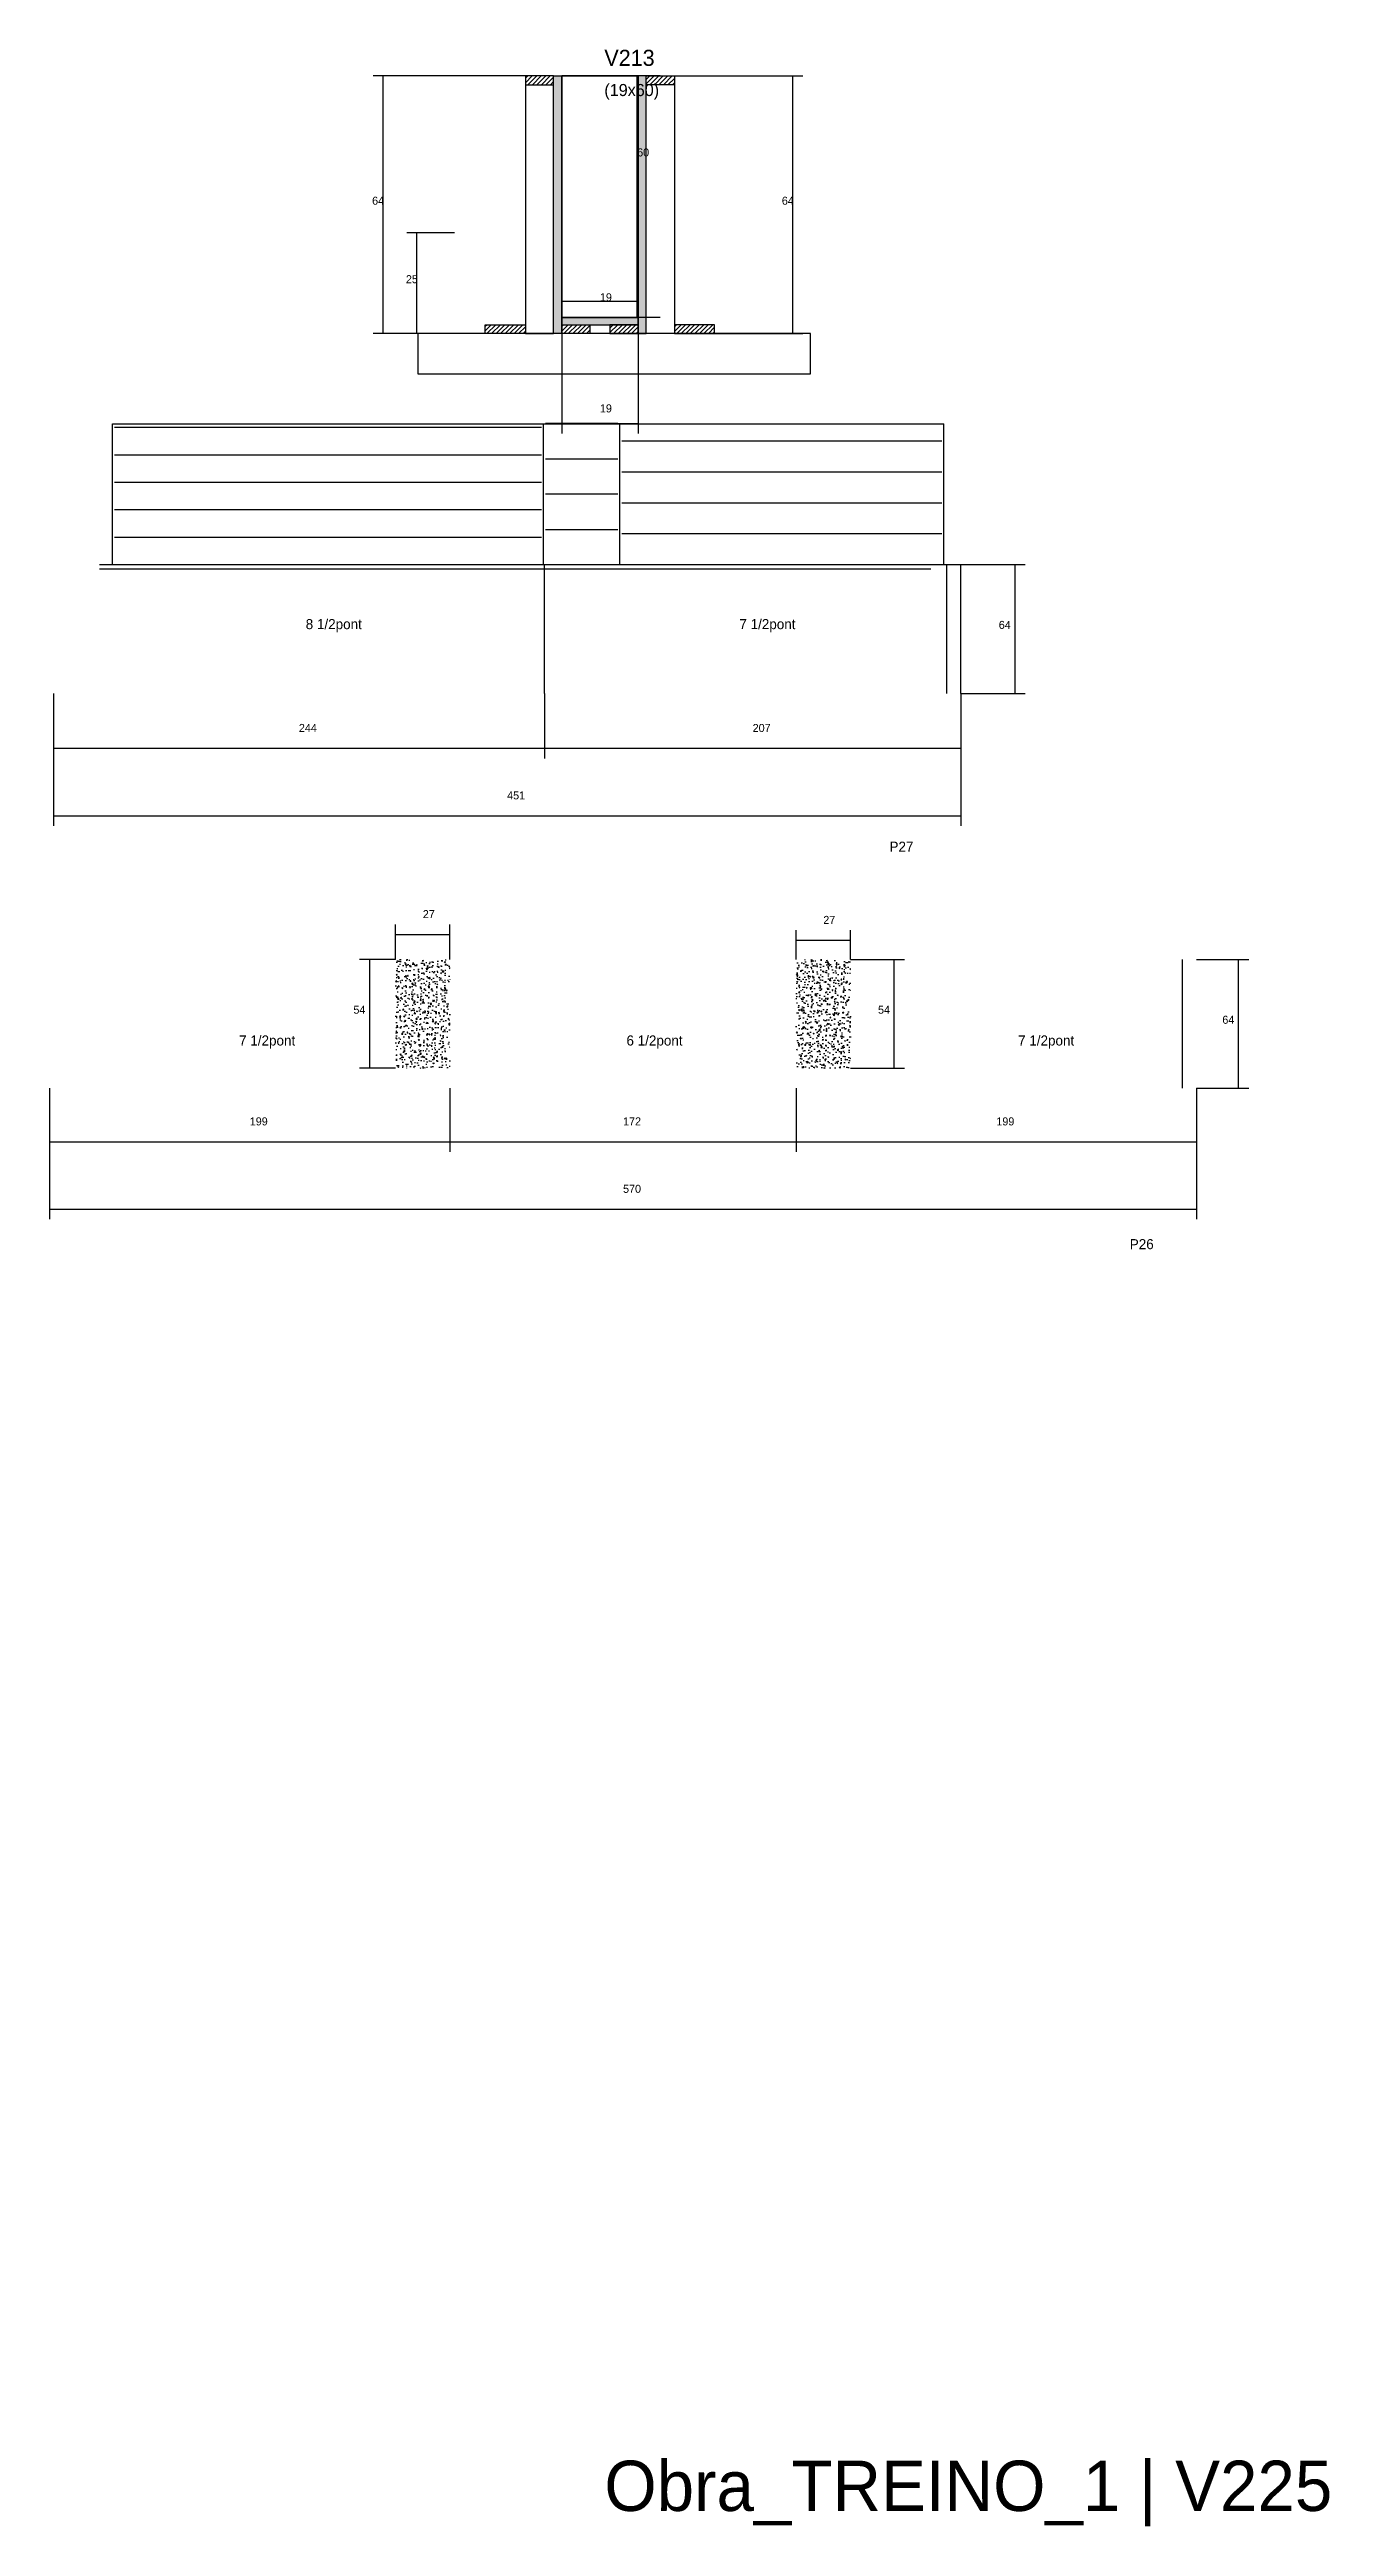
# Model space of a CAD drawing. Header units: metres. Extents: x -2848 to 22762, y -49062 to 1016.
# Drawn here: x 12524 to 13160, y -14418 to -13187 of the extents above; entities that cross this region are included whole.
import ezdxf

# ---------------------------------------------------------------- set-up
doc = ezdxf.new("R2010")
doc.units = ezdxf.units.M
for name, color, linetype in [('CONCRETO', 251, 'Continuous'), ('COTA', 4, 'Continuous'), ('Cota Seção (2x)', 4, 'Continuous'), ('Hachura', 253, 'Continuous'), ('LABEL_ID', 3, 'Continuous'), ('Madeira', 126, 'Continuous'), ('NOMENCLATURA', 7, 'Continuous'), ('Painéis', 200, 'Continuous'), ('SARR_2.2x7', 40, 'Continuous'), ('Texto Seção', 7, 'Continuous')]:
    doc.layers.add(name, color=color, linetype=linetype)

msp = doc.modelspace()

# ---------------------------------------------------------------- texts
at = {"layer": 'COTA'}
for s, p in [('64', (12684.6, -13264)), ('64', (12888.2, -13264)), ('25', (12701.4, -13303)), ('19', (12797.8, -13367.2)), ('64', (12996, -13474.8)), ('244', (12648.2, -13526)), ('207', (12873.7, -13526)), ('451', (12751.7, -13559.5)), ('199', (12623.8, -13721.5)), ('199', (12994.8, -13721.5)), ('570', (12809.3, -13755))]:
    msp.add_text(s, height=4, dxfattribs=at).set_placement(p)
at = {"layer": 'Cota Seção (2x)'}
for s, p in [('60', (12816.3, -13240)), ('19', (12797.8, -13312)), ('27', (12709.8, -13618.5)), ('27', (12908.8, -13621.4)), ('54', (12675.3, -13666)), ('54', (12936, -13666)), ('64', (13107.1, -13671)), ('172', (12809.3, -13721.5))]:
    msp.add_text(s, height=4, dxfattribs=at).set_placement(p)
at = {"layer": 'LABEL_ID'}
msp.add_text('Obra_TREINO_1 | V225', height=25, dxfattribs=at).set_placement((12800, -14410))
at = {"layer": 'NOMENCLATURA'}
for s, p in [('8 1/2pont', (12651.6, -13474.9)), ('7 1/2pont', (12867.1, -13474.9)), ('P27', (12941.7, -13585.5)), ('7 1/2pont', (12618.5, -13681.8)), ('6 1/2pont', (12811, -13681.8)), ('7 1/2pont', (13005.6, -13681.8)), ('P26', (13061.1, -13783))]:
    msp.add_text(s, height=5, dxfattribs=at).set_placement(p)
at = {"layer": 'Texto Seção'}
for s, height, p in [('V213', 8, (12800, -13195)), ('(19x60)', 6, (12800, -13210))]:
    msp.add_text(s, height=height, dxfattribs=at).set_placement(p)

# ---------------------------------------------------------------- hatches: boundary and pattern name
at = {"layer": 'COTA'}
h = msp.add_hatch(dxfattribs=at)
h.set_pattern_fill('AR-CONC', scale=0.03)
h.paths.add_polyline_path([(12723.3, -13639), (12696.3, -13639), (12696.3, -13693), (12723.3, -13693)])
h = msp.add_hatch(dxfattribs=at)
h.set_pattern_fill('AR-CONC', scale=0.03)
h.paths.add_polyline_path([(12922.3, -13641.2), (12922.3, -13639), (12895.3, -13639), (12895.3, -13693), (12922.3, -13693)])
at = {"layer": 'Hachura'}
h = msp.add_hatch(dxfattribs=at)
h.set_pattern_fill('ANSI31', scale=0.5)
h.paths.add_polyline_path([(12774.8, -13204.4), (12774.8, -13200), (12774.8, -13200), (12760.8, -13200), (12760.8, -13200), (12760.8, -13204.4), (12760.8, -13204.4), (12774.8, -13204.4)])
h = msp.add_hatch(color=8, dxfattribs=at)
h.dxf.hatch_style = 1
h.paths.add_polyline_path([(12774.8, -13200), (12778.8, -13200), (12778.8, -13200), (12778.8, -13328), (12778.8, -13328), (12774.8, -13328), (12774.8, -13328), (12774.8, -13200)])
h = msp.add_hatch(color=8, dxfattribs=at)
h.dxf.hatch_style = 1
h.paths.add_polyline_path([(12820.8, -13200), (12816.8, -13200), (12816.8, -13200), (12816.8, -13328), (12816.8, -13328), (12820.8, -13328), (12820.8, -13328), (12820.8, -13200)])
h = msp.add_hatch(dxfattribs=at)
h.set_pattern_fill('ANSI31', scale=0.5)
h.paths.add_polyline_path([(12820.8, -13204.4), (12820.8, -13200), (12820.8, -13200), (12834.8, -13200), (12834.8, -13200), (12834.8, -13204.4), (12834.8, -13204.4), (12820.8, -13204.4)])
h = msp.add_hatch(dxfattribs=at)
h.set_pattern_fill('ANSI31', scale=0.5)
h.paths.add_polyline_path([(12740.8, -13328), (12740.8, -13323.6), (12740.8, -13323.6), (12760.8, -13323.6), (12760.8, -13323.6), (12760.8, -13328), (12760.8, -13328), (12740.8, -13328)])
h = msp.add_hatch(color=8, dxfattribs=at)
h.dxf.hatch_style = 1
h.paths.add_polyline_path([(12816.8, -13323.6), (12816.8, -13320), (12816.8, -13320), (12778.8, -13320), (12778.8, -13320), (12778.8, -13323.6), (12778.8, -13323.6), (12816.8, -13323.6)])
h = msp.add_hatch(dxfattribs=at)
h.set_pattern_fill('ANSI31', scale=0.5)
h.paths.add_polyline_path([(12778.8, -13328), (12778.8, -13323.6), (12778.8, -13323.6), (12792.8, -13323.6), (12792.8, -13323.6), (12792.8, -13328), (12792.8, -13328), (12778.8, -13328)])
h = msp.add_hatch(dxfattribs=at)
h.set_pattern_fill('ANSI31', scale=0.5)
h.paths.add_polyline_path([(12816.8, -13328), (12816.8, -13323.6), (12816.8, -13323.6), (12802.8, -13323.6), (12802.8, -13323.6), (12802.8, -13328), (12802.8, -13328), (12816.8, -13328)])
h = msp.add_hatch(dxfattribs=at)
h.set_pattern_fill('ANSI31', scale=0.5)
h.paths.add_polyline_path([(12854.8, -13328), (12854.8, -13323.6), (12854.8, -13323.6), (12834.8, -13323.6), (12834.8, -13323.6), (12834.8, -13328), (12834.8, -13328), (12854.8, -13328)])

# ---------------------------------------------------------------- linework, layer by layer
at = {"layer": 'CONCRETO'}
for points in [[(12778.8, -13200), (12778.8, -13200), (12816.8, -13200), (12816.8, -13228), (12816.8, -13228), (12816.8, -13320), (12778.8, -13320), (12778.8, -13200)], [(12778.8, -13320), (12816.8, -13320), (12816.8, -13200), (12778.8, -13200)]]:
    msp.add_lwpolyline(points, close=True, dxfattribs=at)
at = {"layer": 'COTA'}
for p, q in [((12760.8, -13200), (12685.1, -13200)), ((12690.1, -13328), (12690.1, -13200)), ((12834.8, -13200), (12898.7, -13200)), ((12893.7, -13328), (12893.7, -13200)), ((12725.5, -13278), (12701.9, -13278)), ((12706.9, -13328), (12706.9, -13278)), ((12745.2, -13328), (12685.1, -13328)), ((12725.5, -13328), (12701.9, -13328)), ((12778.8, -13328), (12778.8, -13377.7)), ((12816.8, -13328), (12816.8, -13377.7)), ((12850.4, -13328), (12898.7, -13328)), ((12778.8, -13372.7), (12816.8, -13372.7)), ((12977.2, -13442.8), (13009.1, -13442.8)), ((13004.1, -13506.8), (13004.1, -13442.8)), ((12526.2, -13506.8), (12526.2, -13539.1)), ((12526.2, -13506.8), (12526.2, -13572.6)), ((12770.2, -13506.8), (12770.2, -13539.1)), ((12770.2, -13506.8), (12770.2, -13539.1)), ((12977.2, -13506.8), (12977.2, -13539.1)), ((12977.2, -13506.8), (12977.2, -13572.6)), ((12977.2, -13506.8), (13009.1, -13506.8)), ((12526.2, -13534.1), (12770.2, -13534.1)), ((12770.2, -13534.1), (12977.2, -13534.1)), ((12526.2, -13567.6), (12977.2, -13567.6)), ((12524.3, -13703), (12524.3, -13734.6)), ((12524.3, -13703), (12524.3, -13768.1)), ((12723.3, -13703), (12723.3, -13734.6)), ((12895.3, -13703), (12895.3, -13734.6)), ((13094.3, -13703), (13094.3, -13734.6)), ((13094.3, -13703), (13094.3, -13768.1)), ((12524.3, -13729.6), (12723.3, -13729.6)), ((12895.3, -13729.6), (13094.3, -13729.6)), ((12524.3, -13763.1), (13094.3, -13763.1))]:
    msp.add_line(p, q, dxfattribs=at)
at = {"layer": 'Cota Seção (2x)'}
for p, q in [((12827.8, -13200), (12811.3, -13200)), ((12816.3, -13320), (12816.3, -13200)), ((12778.8, -13328), (12778.8, -13307)), ((12778.8, -13312), (12816.8, -13312)), ((12816.8, -13328), (12816.8, -13307)), ((12827.8, -13320), (12811.3, -13320)), ((12696.3, -13639), (12696.3, -13621.6)), ((12723.3, -13639), (12723.3, -13621.6)), ((12895.3, -13639), (12895.3, -13624.5)), ((12922.3, -13639), (12922.3, -13624.5)), ((12696.3, -13626.6), (12723.3, -13626.6)), ((12895.3, -13629.5), (12922.3, -13629.5)), ((12696.3, -13639), (12678.4, -13639)), ((12683.4, -13693), (12683.4, -13639)), ((12922.3, -13639), (12949.1, -13639)), ((12944.1, -13693), (12944.1, -13639)), ((13094.3, -13639), (13120.2, -13639)), ((13115.2, -13703), (13115.2, -13639)), ((12696.3, -13693), (12678.4, -13693)), ((12922.3, -13693), (12949.1, -13693)), ((12723.3, -13703), (12723.3, -13734.6)), ((12895.3, -13703), (12895.3, -13734.6)), ((13094.3, -13703), (13120.2, -13703)), ((12723.3, -13729.6), (12895.3, -13729.6))]:
    msp.add_line(p, q, dxfattribs=at)
at = {"layer": 'Madeira'}
for points in [[(12774.8, -13204.4), (12774.8, -13200), (12760.8, -13200), (12760.8, -13204.4)], [(12774.8, -13200), (12760.8, -13200), (12760.8, -13328), (12774.8, -13328)], [(12820.8, -13204.4), (12820.8, -13200), (12834.8, -13200), (12834.8, -13204.4)], [(12820.8, -13200), (12834.8, -13200), (12834.8, -13328), (12820.8, -13328)], [(12707.3, -13348), (12902.5, -13348), (12902.5, -13328), (12707.3, -13328)], [(12740.8, -13328), (12740.8, -13323.6), (12760.8, -13323.6), (12760.8, -13328)], [(12778.8, -13328), (12778.8, -13323.6), (12792.8, -13323.6), (12792.8, -13328)], [(12816.8, -13328), (12816.8, -13323.6), (12802.8, -13323.6), (12802.8, -13328)], [(12854.8, -13328), (12854.8, -13323.6), (12834.8, -13323.6), (12834.8, -13328)]]:
    msp.add_lwpolyline(points, close=True, dxfattribs=at)
at = {"layer": 'Painéis'}
for p, q in [((12778.8, -13328), (12778.8, -13200)), ((12816.8, -13328), (12816.8, -13200)), ((12778.8, -13320), (12816.8, -13320)), ((12778.8, -13323.6), (12778.8, -13320)), ((12816.8, -13323.6), (12816.8, -13320)), ((12555.6, -13372.8), (12769.7, -13372.8)), ((12555.6, -13442.8), (12555.6, -13372.8)), ((12769.7, -13442.8), (12769.7, -13372.8)), ((12769.7, -13372.8), (12807.7, -13372.8)), ((12769.7, -13442.8), (12769.7, -13372.8)), ((12807.7, -13442.8), (12807.7, -13372.8)), ((12807.7, -13372.8), (12968.7, -13372.8)), ((12807.7, -13442.8), (12807.7, -13372.8)), ((12968.7, -13442.8), (12968.7, -13372.8)), ((12549.2, -13442.8), (12977.2, -13442.8)), ((12555.6, -13442.8), (12769.7, -13442.8)), ((12769.7, -13442.8), (12807.7, -13442.8)), ((12770.2, -13506.8), (12770.2, -13442.8)), ((12807.7, -13442.8), (12968.7, -13442.8)), ((12977.2, -13506.8), (12977.2, -13442.8))]:
    msp.add_line(p, q, dxfattribs=at)
for points in [[(12774.8, -13200), (12778.8, -13200), (12778.8, -13328), (12774.8, -13328)], [(12820.8, -13200), (12816.8, -13200), (12816.8, -13328), (12820.8, -13328)], [(12816.8, -13323.6), (12816.8, -13320), (12778.8, -13320), (12778.8, -13323.6)]]:
    msp.add_lwpolyline(points, close=True, dxfattribs=at)
at = {"layer": 'SARR_2.2x7'}
for p, q in [((12556.6, -13374.6), (12768.7, -13374.6)), ((12770.7, -13372.6), (12806.7, -13372.6)), ((12556.6, -13388.2), (12768.7, -13388.2)), ((12770.7, -13390.2), (12806.7, -13390.2)), ((12808.7, -13381.4), (12967.7, -13381.4)), ((12556.6, -13401.9), (12768.7, -13401.9)), ((12808.7, -13396.7), (12967.7, -13396.7)), ((12556.6, -13415.5), (12768.7, -13415.5)), ((12770.7, -13407.7), (12806.7, -13407.7)), ((12808.7, -13412.1), (12967.7, -13412.1)), ((12770.7, -13425.3), (12806.7, -13425.3)), ((12808.7, -13427.4), (12967.7, -13427.4)), ((12556.6, -13429.2), (12768.7, -13429.2)), ((12549.2, -13445), (12770.2, -13445)), ((12770.2, -13445), (12962.2, -13445)), ((12970.2, -13506.8), (12970.2, -13442.8)), ((13087.3, -13703), (13087.3, -13639))]:
    msp.add_line(p, q, dxfattribs=at)

msp.set_redraw_order([(e.dxf.handle, doc.entitydb.next_handle()) for e in msp.query("TEXT MTEXT ATTDEF DIMENSION ARC_DIMENSION")])  # texts and dimensions are drawn at this point

doc.saveas('drawing.dxf')
